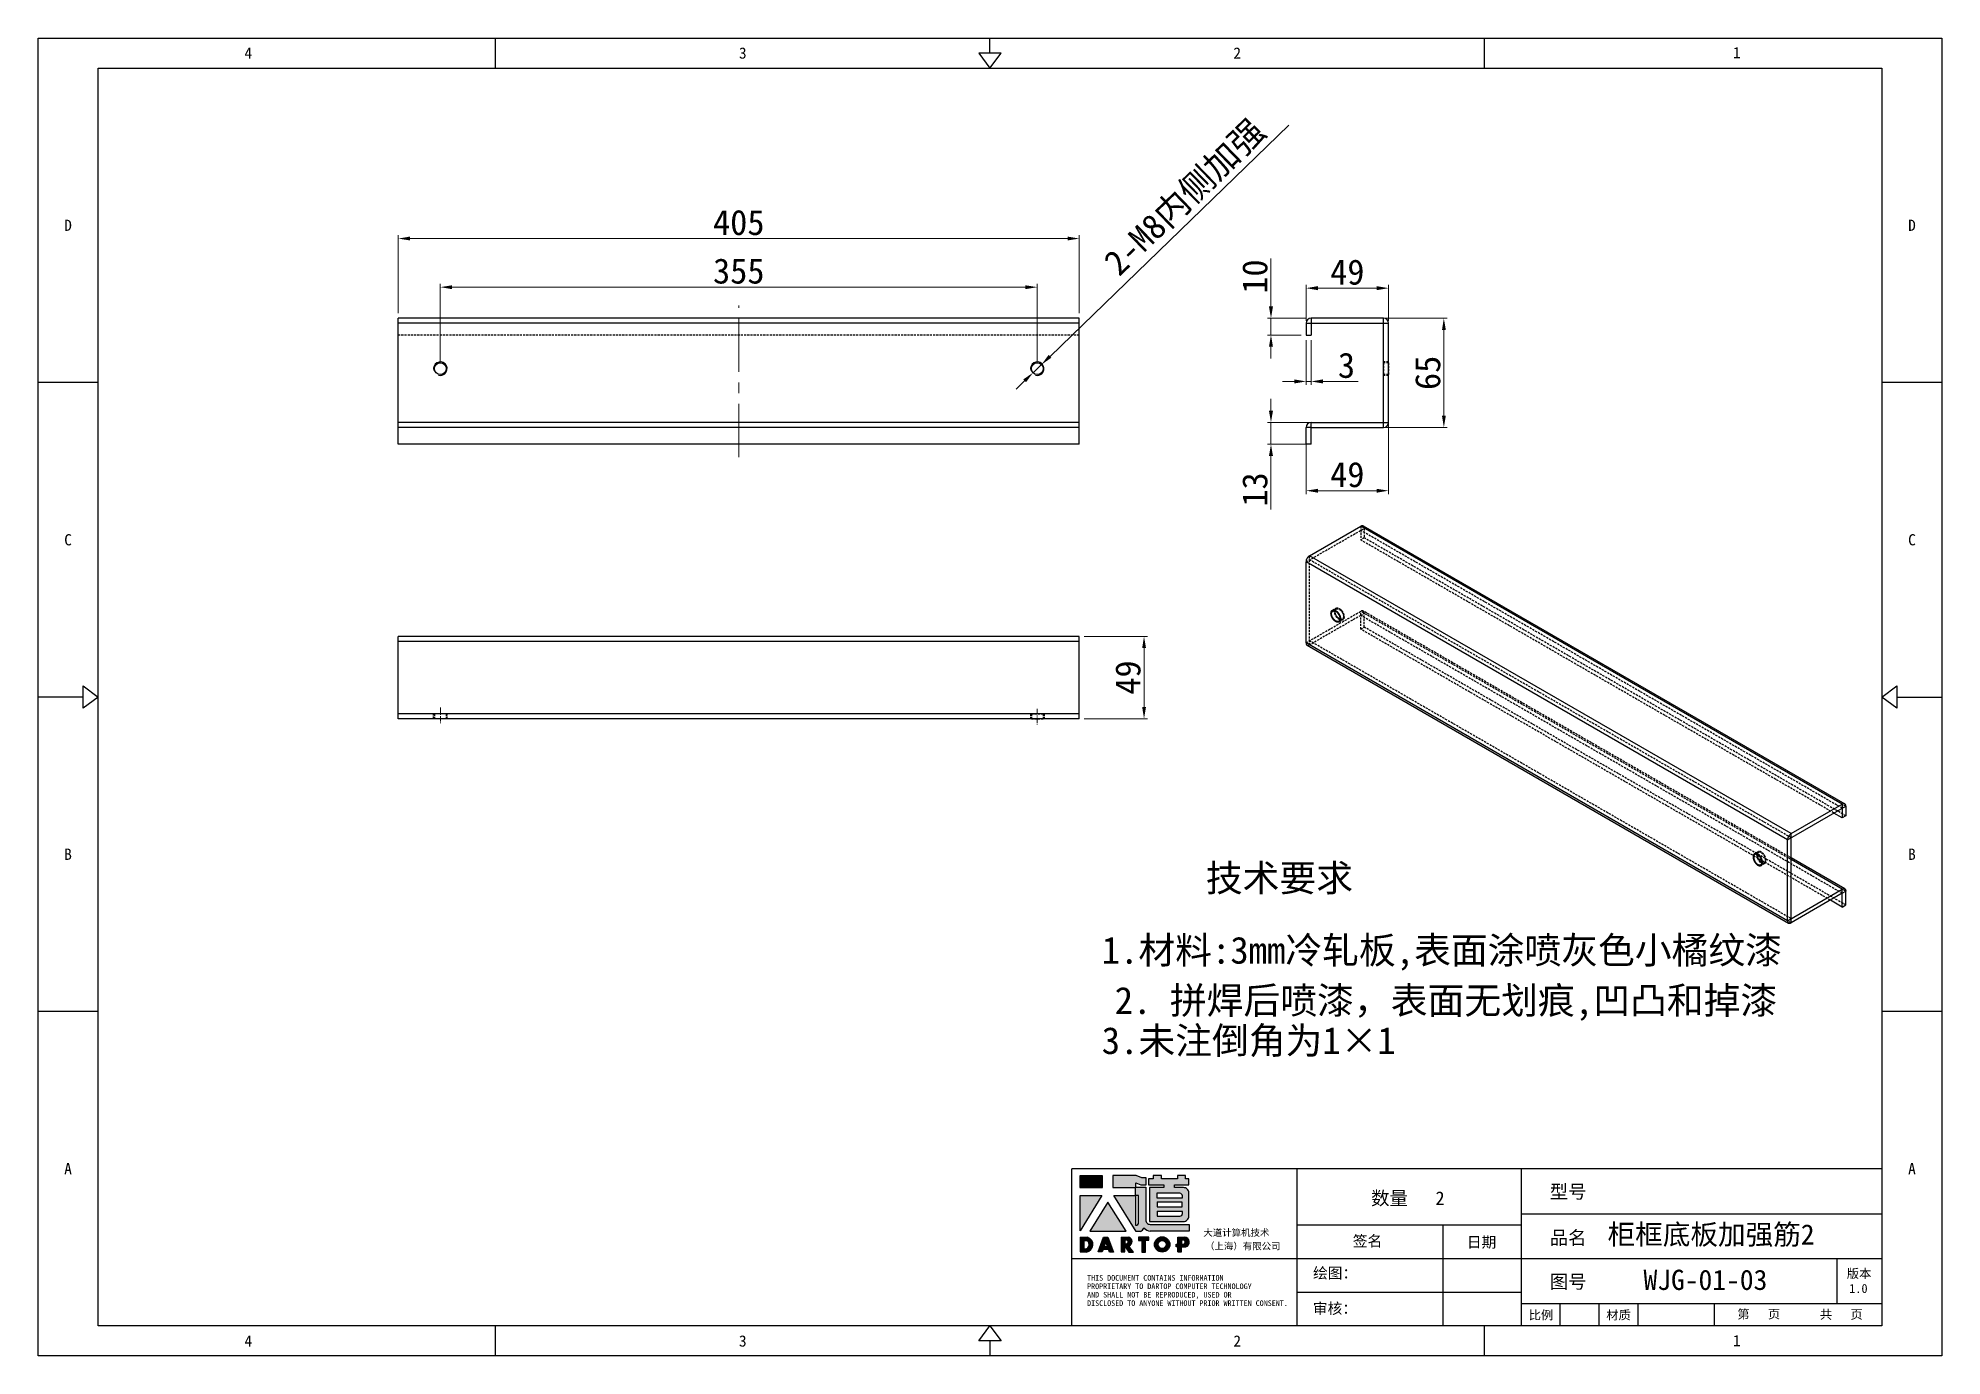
# Model space of a CAD drawing. Header units: millimetres. Extents: x 13106 to 40242, y 18888 to 28426.
# Drawn here: x 32845 to 33977, y 22568 to 23353 of the extents above; entities that cross this region are included whole.
import ezdxf
from ezdxf.enums import TextEntityAlignment as Align

# ---------------------------------------------------------------- set-up
doc = ezdxf.new("R2010")
doc.units = ezdxf.units.MM
doc.header["$PDSIZE"] = -1
doc.linetypes.add('CENTER', pattern=[50.8, 31.75, -6.35, 6.35, -6.35])
doc.linetypes.add('HIDDEN', pattern=[1.905, 1.27, -0.635])
for name, color, linetype in [('02___PRT_ALL_AXES', 7, 'Continuous'), ('4', 7, 'Continuous'), ('DEFAULT_2', 8, 'HIDDEN'), ('print', 30, 'Continuous')]:
    doc.layers.add(name, color=color, linetype=linetype)
doc.layers.add('dim', color=2, linetype='Continuous', lineweight=9)
doc.styles.add('Dartop', font='')
doc.styles.add('HZ', font='')
doc.styles.add('hzHT', font='simhei.ttf')
doc.styles.get('Dartop').set_extended_font_data('FangSong_GB2312')
doc.styles.get('HZ').set_extended_font_data('SimSun')
doc.dimstyles.new('3', dxfattribs={"dimtxt": 15, "dimasz": 7, "dimexe": 2, "dimexo": 3, "dimgap": 2, "dimtad": 1, "dimzin": 9, "dimdsep": 46, "dimtxsty": 'Standard', "dimcen": 1, "dimadec": 1, "dimazin": 2, "dimtfac": 0.5, "dimtmove": 0, "dimatfit": 3, "dimfxl": 0, "dimtolj": 1, "dimlwd": 9, "dimlwe": 9, "dimarcsym": 0})

msp = doc.modelspace()

# ---------------------------------------------------------------- texts
at = {"color": 0}
for s, height, style, p in [('4', 6.683, 'Dartop', (32969.706, 23343.706)), ('3', 6.683, 'Dartop', (33263.772, 23343.706)), ('2', 6.683, 'Dartop', (33557.837, 23343.706)), ('1', 6.683, 'Dartop', (33854.949, 23343.918)), ('D', 6.683, 'Dartop', (32862.515, 23241.229)), ('D', 6.683, 'Dartop', (33959.094, 23241.229)), ('C', 6.683, 'Dartop', (32862.515, 23054.097)), ('C', 6.683, 'Dartop', (33959.094, 23054.097)), ('B', 6.683, 'Dartop', (32862.515, 22866.964)), ('B', 6.683, 'Dartop', (33959.094, 22866.964)), ('A', 6.683, 'Dartop', (32862.515, 22679.831)), ('A', 6.683, 'Dartop', (33959.094, 22679.831)), ('数量   2', 8.02, 'hzHT', (33659.313, 22662.305)), ('型号', 8.02, 'hzHT', (33754.605, 22666.231)), ('柜框底板加强筋2', 12.0299, 'hzHT', (33839.654, 22640.737)), ('签名', 6.416, 'hzHT', (33635.296, 22636.825)), ('日期', 6.416, 'hzHT', (33703.139, 22636.167)), ('品名', 8.02, 'hzHT', (33754.605, 22638.784)), ('图号', 8.02, 'hzHT', (33754.605, 22612.65)), ('WJG-01-03', 12.0299, 'hzHT', (33836.272, 22613.728)), ('版本', 5.3466, 'hzHT', (33927.648, 22617.494)), ('1.0', 5.3466, 'hzHT', (33927.246, 22608.563)), ('比例', 5.3466, 'hzHT', (33738.472, 22592.809)), ('材质', 5.3466, 'hzHT', (33784.597, 22592.809)), ('第   页', 5.3466, 'hzHT', (33867.979, 22593.364)), ('共   页', 5.3466, 'hzHT', (33917.093, 22593.169)), ('4', 6.683, 'Dartop', (32969.706, 22577.354)), ('3', 6.683, 'Dartop', (33263.772, 22577.354)), ('2', 6.683, 'Dartop', (33557.837, 22577.354)), ('1', 6.683, 'Dartop', (33854.949, 22577.566))]:
    msp.add_text(s, height=height, dxfattribs=dict(at, style=style)).set_placement(p, align=Align.MIDDLE_CENTER)
at = {"color": 0, "style": 'hzHT'}
msp.add_text('技术要求', height=16.0399, dxfattribs=at).set_placement((33582.934, 22860.841), align=Align.TOP_CENTER)
for s, height, p in [('1.材料:3mm冷轧板,表面涂喷灰色小橘纹漆 ', 16.03993, (33477.254, 22817.896)), ('3.未注倒角为1×1', 16.0399, (33477.254, 22764.136))]:
    msp.add_text(s, height=height, dxfattribs=at).set_placement(p, align=Align.TOP_LEFT)
at = {"style": 'HZ'}
msp.add_text('2. 拼焊后喷漆，表面无划痕,凹凸和掉漆', height=16.0524, dxfattribs=at).set_placement((33681.994, 22779.993), align=Align.MIDDLE_CENTER)
at = {"color": 0, "style": 'hzHT'}
for s, height, p in [('绘图：', 6.416, (33602.907, 22614.549)), ('THIS DOCUMENT CONTAINS INFORMATION', 3.34165, (33468.555, 22613.233)), ('PROPRIETARY TO DARTOP COMPUTER TECHNOLOGY', 3.34165, (33468.555, 22608.22)), ('AND SHALL NOT BE REPRODUCED, USED OR', 3.34165, (33468.555, 22603.208)), ('DISCLOSED TO ANYONE WITHOUT PRIOR WRITTEN CONSENT.', 3.34165, (33468.555, 22598.195)), ('审核：', 6.416, (33602.827, 22593.495))]:
    msp.add_text(s, height=height, dxfattribs=at).set_placement(p)
at = {"layer": '4', "color": 0, "style": 'hzHT'}
for s, p in [('大道计算机技术', (33537.669, 22639.775)), ('（上海）有限公司', (33538.678, 22631.782))]:
    msp.add_text(s, height=4.01, dxfattribs=at).set_placement(p)

# ---------------------------------------------------------------- blocks, each defined once
blk = doc.blocks.new('dadao')
for p, q in [((48, 19.2), (44.9, 10.4)), ((44.9, 10.4), (51.2, 10.4)), ((51.2, 10.4), (48, 19.2))]:
    blk.add_line(p, q)
for points in [[(41.8, 121.6), (41.8, 143.7), (-0.4, 143.7), (-0.4, 121.6), (41.8, 121.6)], [(104.8, 122), (104.8, 130.3), (114.1, 126.3), (124.2, 126.3), (124.2, 139.6), (115.9, 139.6), (105.1, 143.9), (61.5, 143.9)], [(61.7, 144), (61.7, 121.3), (103.9, 121.3)], [(113.4, 38.7), (105.1, 38.7), (63, 106.5), (103.9, 106.5), (103.9, 120.9), (103.9, 121.3)], [(109.7, 53.6), (109.7, 106.2), (104.3, 106.2), (104.3, 50.4), (106.6, 50.4)], [(144.6, 94.4), (144.6, 84.8), (192, 84.8), (192, 94.1), (144.9, 94.1)], [(120.2, 45), (119.5, 45), (119.5, 44.6)], [(0, 28), (0, 0), (11.8, 0)], [(0.1, 28), (14, 28)], [(7.1, 21.8), (7.1, 6.1), (12, 6.1)], [(7.1, 21.8), (11.4, 21.8)], [(76.8, 28.2), (76.8, 0), (84.1, 0), (84.1, 11.1), (91.6, -0.1), (100.3, -0.1), (91.7, 11.1)], [(76.8, 28.2), (90.6, 28.2)], [(84, 22.7), (84, 15.3), (87.2, 15.3)], [(84, 22.7), (87.3, 22.7)], [(183.7, 0), (183.7, 9.6), (180.6, 9.6), (180.6, 14.9), (183.8, 14.9), (183.8, 28.1), (196.1, 28.1), (196.5, 28.1)], [(183.7, 0), (190.9, 0), (190.9, 9.6), (198.8, 9.6)], [(194.9, 22.3), (190.8, 22.3), (190.8, 15), (194.4, 15)]]:
    blk.add_lwpolyline(points)
blk.add_lwpolyline([(137.1, 144.2), (137.1, 137.9), (128.3, 137.9), (128.3, 126.5), (157.3, 126.5), (157.3, 121.5), (130.3, 121.5), (130.3, 57.5), (194.4, 57.5, 0.414214), (204.4, 67.5), (204.4, 111.3, 0.414214), (194.4, 121.3), (177.5, 121.3), (177.5, 126.3), (204.7, 126.3), (204.7, 137.7), (198.2, 137.7), (198.2, 143.9), (183.3, 143.9), (183.3, 138), (153, 138), (153, 144.2), (137.1, 144.2)], format="xyb", close=True)
for points in [[(104.8, 122), (123.4, 122), (123.4, 60, 0.414214), (131.4, 52), (204.8, 52), (204.8, 39.1), (131.7, 39.1)], [(144.3, 110.8), (144.3, 101.8), (192.3, 101.8), (192.3, 105.5, 0.414214), (187.3, 110.5), (144.3, 110.5)], [(144.6, 77), (144.6, 67.5), (187.6, 67.5, 0.414214), (192.6, 72.5), (192.6, 76.4), (144.6, 76.4)]]:
    blk.add_lwpolyline(points, format="xyb")
for points in [[(-0.3, 106.2), (40.4, 106.2), (-0.3, 39.7), (-0.3, 106.2)], [(51.7, 94.1), (18.4, 39.3), (86.2, 39.3)], [(43.8, 28.2), (51.8, 28.2), (62.6, -0.1), (55, -0.1), (53.2, 5), (42.9, 5), (41.1, 0), (33.6, 0)], [(110, 28.1), (110, 21.9), (116, 21.9), (116, -0.1), (123.2, -0.1), (123.2, 22), (129.2, 22), (129.2, 28.1), (110, 28.1)]]:
    blk.add_lwpolyline(points, close=True)
for radius in [14.5, 7.44]:
    blk.add_circle((154.2, 14.2), radius)
for centre, radius, start, end in [((99.2, 60.7), 12.6, 305.6399, 325.969), ((111.6, 46.7), 8.19, 282.9811, 347.6627), ((136, 61.7), 22.9, 226.7358, 259.3209), ((8.5, 13.9), 8.49, 294.2143, 69.7177), ((9.6, 14.2), 14.4, 278.6604, 72.3203), ((86.4, 19), 3.8, 282.527, 76.7196), ((88.6, 19.4), 8.95, 290.6073, 77.2124), ((193.7, 18.7), 3.8, 280.9891, 72.5513), ((195.7, 18.6), 9.51, 288.8959, 85.2442)]:
    blk.add_arc(centre, radius, start, end)
blk = doc.blocks.new('*D301')
at = {"layer": 'Defpoints', "color": 0, "lineweight": 9, "transparency": 16777216}
for p in [(33577.9, 23185.9), (33601.8, 23185.9), (33598.8, 23175.9)]:
    blk.add_point(p, dxfattribs=at)
at = {"layer": 'dim', "color": 0, "lineweight": 9, "transparency": 16777216}
for p, q in [((33577.9, 23192.9), (33577.9, 23221.4)), ((33598.8, 23185.9), (33575.9, 23185.9)), ((33577.9, 23175.9), (33577.9, 23185.9)), ((33595.8, 23175.9), (33575.9, 23175.9)), ((33577.9, 23168.9), (33577.9, 23161.9))]:
    blk.add_line(p, q, dxfattribs=at)
for points in [[(33576.7, 23192.9), (33579.1, 23192.9), (33577.9, 23185.9)], [(33576.7, 23168.9), (33579.1, 23168.9), (33577.9, 23175.9)]]:
    blk.add_solid(points, dxfattribs=at)
at = {"layer": 'dim', "color": 0, "lineweight": 9, "transparency": 16777216, "insert": (33568.4, 23210.7), "char_height": 15, "attachment_point": 5, "rotation": 90}
blk.add_mtext('\\A1;10', dxfattribs=at)
blk = doc.blocks.new('*D302')
at = {"layer": 'Defpoints', "color": 0, "lineweight": 9, "transparency": 16777216}
for p in [(33647.8, 23203.8), (33598.8, 23181.4), (33647.8, 23181.4)]:
    blk.add_point(p, dxfattribs=at)
at = {"layer": 'dim', "color": 0, "lineweight": 9, "transparency": 16777216}
for p, q in [((33598.8, 23184.4), (33598.8, 23205.8)), ((33605.8, 23203.8), (33640.8, 23203.8)), ((33647.8, 23184.4), (33647.8, 23205.8))]:
    blk.add_line(p, q, dxfattribs=at)
for points in [[(33605.8, 23205), (33605.8, 23202.6), (33598.8, 23203.8)], [(33640.8, 23205), (33640.8, 23202.6), (33647.8, 23203.8)]]:
    blk.add_solid(points, dxfattribs=at)
at = {"layer": 'dim', "color": 0, "lineweight": 9, "transparency": 16777216, "insert": (33623.3, 23213.3), "char_height": 15, "attachment_point": 5}
blk.add_mtext('\\A1;49', dxfattribs=at)
blk = doc.blocks.new('*D303')
at = {"layer": 'Defpoints', "color": 0, "lineweight": 9, "transparency": 16777216}
for p in [(33638.2, 23185.9), (33680.7, 23185.9), (33638.2, 23120.9)]:
    blk.add_point(p, dxfattribs=at)
at = {"layer": 'dim', "color": 0, "lineweight": 9, "transparency": 16777216}
for p, q in [((33641.2, 23185.9), (33682.7, 23185.9)), ((33680.7, 23127.9), (33680.7, 23178.9)), ((33641.2, 23120.9), (33682.7, 23120.9))]:
    blk.add_line(p, q, dxfattribs=at)
for points in [[(33679.6, 23178.9), (33681.9, 23178.9), (33680.7, 23185.9)], [(33679.6, 23127.9), (33681.9, 23127.9), (33680.7, 23120.9)]]:
    blk.add_solid(points, dxfattribs=at)
at = {"layer": 'dim', "color": 0, "lineweight": 9, "transparency": 16777216, "insert": (33671.2, 23153.4), "char_height": 15, "attachment_point": 5, "rotation": 90}
blk.add_mtext('\\A1;65', dxfattribs=at)
blk = doc.blocks.new('*D304')
at = {"layer": 'Defpoints', "color": 0, "lineweight": 9, "transparency": 16777216}
for p in [(33647.8, 23133.5), (33598.8, 23115.9), (33647.8, 23083.3)]:
    blk.add_point(p, dxfattribs=at)
at = {"layer": 'dim', "color": 0, "lineweight": 9, "transparency": 16777216}
for p, q in [((33647.8, 23130.5), (33647.8, 23081.3)), ((33598.8, 23112.9), (33598.8, 23081.3)), ((33605.8, 23083.3), (33640.8, 23083.3))]:
    blk.add_line(p, q, dxfattribs=at)
for points in [[(33605.8, 23084.4), (33605.8, 23082.1), (33598.8, 23083.3)], [(33640.8, 23084.4), (33640.8, 23082.1), (33647.8, 23083.3)]]:
    blk.add_solid(points, dxfattribs=at)
at = {"layer": 'dim', "color": 0, "lineweight": 9, "transparency": 16777216, "insert": (33623.3, 23092.8), "char_height": 15, "attachment_point": 5}
blk.add_mtext('\\A1;49', dxfattribs=at)
blk = doc.blocks.new('*D305')
at = {"layer": 'Defpoints', "color": 0, "lineweight": 9, "transparency": 16777216}
for p in [(33577.9, 23123.9), (33606.5, 23123.9), (33601.8, 23110.9)]:
    blk.add_point(p, dxfattribs=at)
at = {"layer": 'dim', "color": 0, "lineweight": 9, "transparency": 16777216}
for p, q in [((33577.9, 23130.9), (33577.9, 23137.9)), ((33603.5, 23123.9), (33575.9, 23123.9)), ((33577.9, 23123.9), (33577.9, 23110.9)), ((33598.8, 23110.9), (33575.9, 23110.9)), ((33577.9, 23103.9), (33577.9, 23072))]:
    blk.add_line(p, q, dxfattribs=at)
for points in [[(33576.7, 23130.9), (33579.1, 23130.9), (33577.9, 23123.9)], [(33576.7, 23103.9), (33579.1, 23103.9), (33577.9, 23110.9)]]:
    blk.add_solid(points, dxfattribs=at)
at = {"layer": 'dim', "color": 0, "lineweight": 9, "transparency": 16777216, "insert": (33568.4, 23084), "char_height": 15, "attachment_point": 5, "rotation": 90}
blk.add_mtext('\\A1;13', dxfattribs=at)
blk = doc.blocks.new('*D306')
at = {"layer": 'Defpoints', "color": 0, "lineweight": 9, "transparency": 16777216}
for p in [(33083.9, 23204.4), (33083.9, 23155.9), (33438.9, 23155.9)]:
    blk.add_point(p, dxfattribs=at)
at = {"layer": 'dim', "color": 0, "lineweight": 9, "transparency": 16777216}
for p, q in [((33083.9, 23158.9), (33083.9, 23206.4)), ((33431.9, 23204.4), (33090.9, 23204.4)), ((33438.9, 23158.9), (33438.9, 23206.4))]:
    blk.add_line(p, q, dxfattribs=at)
for points in [[(33090.9, 23205.5), (33090.9, 23203.2), (33083.9, 23204.4)], [(33431.9, 23205.5), (33431.9, 23203.2), (33438.9, 23204.4)]]:
    blk.add_solid(points, dxfattribs=at)
at = {"layer": 'dim', "color": 0, "lineweight": 9, "transparency": 16777216, "insert": (33261.4, 23213.9), "char_height": 15, "attachment_point": 5}
blk.add_mtext('\\A1;355', dxfattribs=at)
blk = doc.blocks.new('*D307')
at = {"layer": 'Defpoints', "color": 0, "lineweight": 9, "transparency": 16777216}
for p in [(33463.9, 23233.3), (33058.9, 23185.9), (33463.9, 23185.9)]:
    blk.add_point(p, dxfattribs=at)
at = {"layer": 'dim', "color": 0, "lineweight": 9, "transparency": 16777216}
for p, q in [((33058.9, 23188.9), (33058.9, 23235.3)), ((33065.9, 23233.3), (33456.9, 23233.3)), ((33463.9, 23188.9), (33463.9, 23235.3))]:
    blk.add_line(p, q, dxfattribs=at)
for points in [[(33065.9, 23234.5), (33065.9, 23232.2), (33058.9, 23233.3)], [(33456.9, 23234.5), (33456.9, 23232.2), (33463.9, 23233.3)]]:
    blk.add_solid(points, dxfattribs=at)
at = {"layer": 'dim', "color": 0, "lineweight": 9, "transparency": 16777216, "insert": (33261.4, 23242.8), "char_height": 15, "attachment_point": 5}
blk.add_mtext('\\A1;405', dxfattribs=at)
blk = doc.blocks.new('*D308')
at = {"layer": 'Defpoints', "color": 0, "lineweight": 9, "transparency": 16777216}
for p in [(33463.9, 22996.6), (33502.4, 22996.6), (33463.9, 22947.6)]:
    blk.add_point(p, dxfattribs=at)
at = {"layer": 'dim', "color": 0, "lineweight": 9, "transparency": 16777216}
for p, q in [((33466.9, 22996.6), (33504.4, 22996.6)), ((33502.4, 22954.6), (33502.4, 22989.6)), ((33466.9, 22947.6), (33504.4, 22947.6))]:
    blk.add_line(p, q, dxfattribs=at)
for points in [[(33501.3, 22989.6), (33503.6, 22989.6), (33502.4, 22996.6)], [(33501.3, 22954.6), (33503.6, 22954.6), (33502.4, 22947.6)]]:
    blk.add_solid(points, dxfattribs=at)
at = {"layer": 'dim', "color": 0, "lineweight": 9, "transparency": 16777216, "insert": (33492.9, 22972.1), "char_height": 15, "attachment_point": 5, "rotation": 90}
blk.add_mtext('\\A1;49', dxfattribs=at)
blk = doc.blocks.new('*D309')
at = {"layer": 'Defpoints', "color": 0, "lineweight": 9, "transparency": 16777216}
for p in [(33441.4, 23158.3), (33436.4, 23153.5)]:
    blk.add_point(p, dxfattribs=at)
at = {"layer": 'dim', "color": 0, "lineweight": 9, "transparency": 16777216}
for p, q in [((33588.6, 23300.8), (33446.5, 23163.2)), ((33436.4, 23153.5), (33441.4, 23158.3)), ((33431.4, 23148.6), (33426.3, 23143.7))]:
    blk.add_line(p, q, dxfattribs=at)
for points in [[(33445.7, 23164.1), (33447.3, 23162.4), (33441.4, 23158.3)], [(33430.6, 23149.5), (33432.2, 23147.8), (33436.4, 23153.5)]]:
    blk.add_solid(points, dxfattribs=at)
at = {"layer": 'dim', "color": 0, "lineweight": 9, "transparency": 16777216, "insert": (33527.1, 23257.7), "char_height": 15, "attachment_point": 5, "rotation": 44.0625}
blk.add_mtext('\\A1;2-M8{\\fSimSun|b0|i0|c134|p2;内侧加强}', dxfattribs=at)
blk = doc.blocks.new('*D313')
at = {"layer": 'Defpoints', "color": 0, "lineweight": 9, "transparency": 16777216}
for p in [(33598.8, 23175.9), (33601.8, 23175.9), (33601.8, 23148.3)]:
    blk.add_point(p, dxfattribs=at)
at = {"layer": 'dim', "color": 0, "lineweight": 9, "transparency": 16777216}
for p, q in [((33598.8, 23172.9), (33598.8, 23146.3)), ((33601.8, 23172.9), (33601.8, 23146.3)), ((33591.8, 23148.3), (33584.8, 23148.3)), ((33598.8, 23148.3), (33601.8, 23148.3)), ((33608.8, 23148.3), (33629.8, 23148.3))]:
    blk.add_line(p, q, dxfattribs=at)
for points in [[(33591.8, 23149.5), (33591.8, 23147.1), (33598.8, 23148.3)], [(33608.8, 23149.5), (33608.8, 23147.1), (33601.8, 23148.3)]]:
    blk.add_solid(points, dxfattribs=at)
at = {"layer": 'dim', "color": 0, "lineweight": 9, "transparency": 16777216, "insert": (33622.8, 23157.8), "char_height": 15, "attachment_point": 5}
blk.add_mtext('\\A1;3', dxfattribs=at)

# ---------------------------------------------------------------- dimensions: what is measured, and where the dimension line sits
at = {"layer": 'dim', "lineweight": 9}
dim = msp.add_diameter_dim_2p(p1=(33436.408, 23153.481), p2=(33441.438, 23158.349), text='2-M8{\\fSimSun|b0|i0|c134|p2;内侧加强}', dimstyle='3', dxfattribs=at)
dim.commit()
dim.dimension.update_dxf_attribs({"geometry": '*D309', "text_midpoint": (33535.342, 23249.23), "dimtype": 163})
for base, p1, p2, picture, middle in [((33463.923, 23233.349), (33058.923, 23185.915), (33463.923, 23185.915), '*D307', (33261.423, 23242.849)), ((33083.923, 23204.351), (33438.923, 23155.915), (33083.923, 23155.915), '*D306', (33261.423, 23213.851)), ((33647.804, 23203.788), (33598.804, 23181.381), (33647.804, 23181.381), '*D302', (33623.304, 23213.288)), ((33601.804, 23148.306), (33598.804, 23175.915), (33601.804, 23175.915), '*D313', (33622.804, 23157.806)), ((33647.804, 23083.253), (33598.804, 23115.915), (33647.804, 23133.476), '*D304', (33623.304, 23092.753))]:
    dim = msp.add_linear_dim(base=base, p1=p1, p2=p2, dimstyle='3', dxfattribs=at)
    dim.commit()
    dim.dimension.update_dxf_attribs({"geometry": picture, "text_midpoint": middle})
for base, p1, p2, picture, middle in [((33577.914, 23185.915), (33598.804, 23175.915), (33601.804, 23185.915), '*D301', (33568.414, 23210.665)), ((33680.73, 23185.915), (33638.212, 23120.915), (33638.212, 23185.915), '*D303', (33671.23, 23153.415)), ((33502.424, 22996.609), (33463.923, 22947.609), (33463.923, 22996.609), '*D308', (33492.924, 22972.109))]:
    dim = msp.add_linear_dim(base=base, p1=p1, p2=p2, angle=90, dimstyle='3', dxfattribs=at)
    dim.commit()
    dim.dimension.update_dxf_attribs({"geometry": picture, "text_midpoint": middle})
dim = msp.add_linear_dim(base=(33577.914, 23123.915), p1=(33601.804, 23110.915), p2=(33606.517, 23123.915), angle=90, dimstyle='3', dxfattribs=at)
dim.commit()
dim.dimension.update_dxf_attribs({"geometry": '*D305', "text_midpoint": (33577.914, 23084.026), "dimtype": 160})

# ---------------------------------------------------------------- hatches: boundary and pattern name
for points in [[(33477.653, 22675.693), (33464.323, 22675.693), (33464.323, 22668.728), (33477.653, 22668.728)], [(33477.224, 22663.855), (33464.358, 22663.855), (33464.358, 22642.848)], [(33480.791, 22660.043), (33470.273, 22642.708), (33491.689, 22642.708)], [(33505.287, 22639.162), (33499.201, 22639.162), (33499.201, 22637.231), (33501.1, 22637.231), (33501.1, 22630.273), (33503.374, 22630.273), (33503.374, 22637.235), (33505.287, 22637.235)]]:
    msp.add_hatch(color=0).paths.add_polyline_path(points)
h = msp.add_hatch(color=0)
h.paths.add_polyline_path([(33497.575, 22671.46), (33500.517, 22670.189), (33503.698, 22670.189), (33503.698, 22674.399), (33501.074, 22674.399), (33497.654, 22675.749), (33483.952, 22675.749), (33483.952, 22668.629), (33497.284, 22668.629), (33497.284, 22668.485), (33497.284, 22663.934), (33484.356, 22663.934), (33497.654, 22642.534), (33500.287, 22642.534, 0.27937482), (33502.209, 22644.404), (33502.209, 22644.502), (33502.441, 22644.502, 0.14314537), (33506.066, 22642.657), (33529.173, 22642.657), (33529.173, 22646.716), (33505.968, 22646.716, -0.41421356), (33503.44, 22649.244), (33503.44, 22668.854), (33497.575, 22668.854)])
h.paths.add_polyline_path([(33497.419, 22663.843), (33499.113, 22663.843), (33499.113, 22647.234, -0.08893574), (33498.131, 22646.224), (33497.413, 22646.224)], flags=16)
h = msp.add_hatch(color=0)
h.paths.add_polyline_path([(33529.133, 22673.809), (33527.077, 22673.809), (33527.077, 22675.765), (33522.378, 22675.765), (33522.378, 22673.907), (33512.784, 22673.907), (33512.784, 22675.863), (33507.76, 22675.863), (33507.76, 22673.871), (33504.983, 22673.871), (33504.983, 22670.265), (33514.145, 22670.265), (33514.145, 22668.671), (33505.608, 22668.671), (33505.608, 22648.481), (33525.876, 22648.481, 0.41421356), (33529.035, 22651.641), (33529.035, 22665.467, 0.41421356), (33525.876, 22668.626), (33520.518, 22668.626), (33520.518, 22670.191), (33529.133, 22670.191)])
h.paths.add_polyline_path([(33523.637, 22665.204, -0.41421356), (33525.217, 22663.624), (33525.217, 22662.465), (33510.043, 22662.465), (33510.043, 22665.204)], flags=16)
h.paths.add_polyline_path([(33525.119, 22660.021), (33525.119, 22657.087), (33510.141, 22657.087), (33510.141, 22660.021)], flags=16)
h.paths.add_polyline_path([(33525.315, 22654.446), (33525.315, 22653.19, -0.41421356), (33523.735, 22651.611), (33510.141, 22651.611), (33510.141, 22654.446)], flags=16)
h = msp.add_hatch(color=0)
h.paths.add_polyline_path([(33468.867, 22639.13), (33464.453, 22639.13), (33464.453, 22630.299), (33468.17, 22630.299, 0.79301591)])
h.paths.add_polyline_path([(33468.236, 22632.233), (33466.692, 22632.233), (33466.692, 22637.196), (33468.065, 22637.196, -0.67136089)], flags=16)
h = msp.add_hatch(color=0)
h.paths.add_polyline_path([(33480.824, 22639.203), (33478.305, 22639.203), (33475.066, 22630.29), (33477.452, 22630.29), (33478.013, 22631.869), (33481.245, 22631.869), (33481.819, 22630.27), (33484.224, 22630.27)])
h.paths.add_polyline_path([(33480.628, 22633.572), (33478.625, 22633.572), (33479.608, 22636.372)], flags=16)
h = msp.add_hatch(color=0)
h.paths.add_polyline_path([(33493.068, 22639.196), (33488.727, 22639.196), (33488.727, 22630.285), (33491.021, 22630.285), (33491.021, 22633.818), (33493.379, 22630.253), (33496.151, 22630.253), (33493.437, 22633.795, 0.74405494)])
h.paths.add_polyline_path([(33491, 22635.137), (33491, 22637.477), (33492.025, 22637.477, -0.79680897), (33492.01, 22635.137)], flags=16)
h = msp.add_hatch(color=0)
h.paths.add_polyline_path([(33508.596, 22634.773, 1), (33517.747, 22634.773, 1)])
h.paths.add_polyline_path([(33515.522, 22634.773, -1), (33510.821, 22634.773, -1)], flags=16)
h = msp.add_hatch(color=0)
h.paths.add_polyline_path([(33526.524, 22639.175), (33526.393, 22639.175), (33522.523, 22639.175), (33522.523, 22635.016), (33521.496, 22635.016), (33521.496, 22633.328), (33522.506, 22633.328), (33522.506, 22630.3), (33524.765, 22630.3), (33524.765, 22633.34), (33527.248, 22633.34, 0.81230381)])
h.paths.add_polyline_path([(33524.732, 22635.028), (33524.732, 22637.354), (33526.017, 22637.354, -0.77821343), (33525.886, 22635.028)], flags=16)

# ---------------------------------------------------------------- linework, layer by layer
at = {"color": 0}
for p, q in [((33116.739, 23334.795), (33116.739, 23352.617)), ((33410.804, 23343.706), (33410.804, 23352.617)), ((33704.87, 23334.795), (33704.87, 23352.617)), ((32880.337, 22586.265), (32880.337, 23334.795)), ((32880.337, 23334.795), (33941.272, 23334.795)), ((33941.272, 23334.795), (33941.272, 22586.265)), ((32880.337, 23147.663), (32844.693, 23147.663)), ((33976.916, 23147.663), (33941.272, 23147.663)), ((32871.426, 22960.53), (32844.693, 22960.53)), ((33950.183, 22960.53), (33976.916, 22960.53)), ((32880.337, 22773.398), (32844.693, 22773.398)), ((33976.916, 22773.398), (33941.272, 22773.398)), ((33941.272, 22679.831), (33459.533, 22679.831)), ((33459.533, 22586.265), (33459.533, 22679.831)), ((33593.199, 22679.831), (33593.199, 22586.265)), ((33726.865, 22586.265), (33726.865, 22679.831)), ((33593.199, 22646.415), (33726.865, 22646.415)), ((33680.082, 22646.415), (33680.082, 22586.265)), ((33726.865, 22653.098), (33941.272, 22653.098)), ((33459.533, 22626.365), (33593.199, 22626.365)), ((33593.199, 22626.365), (33941.272, 22626.365)), ((33914.539, 22599.632), (33914.539, 22626.365)), ((33593.199, 22606.315), (33726.865, 22606.315)), ((33726.865, 22599.632), (33941.272, 22599.632)), ((33749.969, 22586.265), (33749.969, 22599.632)), ((33773.073, 22586.265), (33773.073, 22599.632)), ((33796.366, 22586.265), (33796.366, 22599.632)), ((33841.758, 22586.265), (33841.758, 22599.632)), ((33941.272, 22586.265), (32880.337, 22586.265)), ((33116.739, 22568.443), (33116.739, 22586.265)), ((33410.804, 22577.354), (33410.804, 22568.443)), ((33704.87, 22568.443), (33704.87, 22586.265))]:
    msp.add_line(p, q, dxfattribs=at)
at = {"color": 3, "linetype": 'Continuous'}
for p, q in [((33058.923, 23110.915), (33058.923, 23185.915)), ((33463.923, 23185.915), (33058.923, 23185.915)), ((33463.923, 23182.915), (33058.923, 23182.915)), ((33463.923, 23110.915), (33463.923, 23185.915)), ((33598.804, 23182.915), (33598.804, 23175.915)), ((33644.804, 23185.915), (33601.804, 23185.915)), ((33647.804, 23123.915), (33647.804, 23182.915)), ((33463.923, 23123.915), (33058.923, 23123.915)), ((33463.923, 23120.915), (33058.923, 23120.915)), ((33601.804, 23120.915), (33644.804, 23120.915)), ((33601.804, 23110.915), (33601.804, 23120.915)), ((33463.923, 23110.915), (33058.923, 23110.915)), ((33600.856, 23044.593), (33631.261, 23062.147)), ((33917.641, 22896.81), (33631.261, 23062.147)), ((33632.761, 23062.296), (33919.141, 22896.958)), ((33598.734, 22992.745), (33598.734, 23040.919)), ((33885.114, 22875.581), (33598.734, 23040.919)), ((33887.235, 22879.255), (33600.856, 23044.593)), ((33058.923, 22947.609), (33058.923, 22996.609)), ((33463.923, 22996.609), (33058.923, 22996.609)), ((33463.923, 22947.609), (33463.923, 22996.609)), ((33463.923, 22993.609), (33058.923, 22993.609)), ((33885.114, 22827.408), (33598.734, 22992.745)), ((33599.356, 22991.372), (33885.735, 22826.034)), ((33463.923, 22950.609), (33058.923, 22950.609)), ((33463.923, 22947.609), (33058.923, 22947.609)), ((33887.235, 22879.255), (33917.641, 22896.81)), ((33919.762, 22895.585), (33919.762, 22889.87)), ((33885.114, 22827.408), (33885.114, 22875.581)), ((33917.641, 22843.737), (33887.235, 22826.183)), ((33917.641, 22835.572), (33910.569, 22839.655)), ((33917.641, 22835.572), (33917.641, 22843.737))]:
    msp.add_line(p, q, dxfattribs=at)
at = {"color": 7, "linetype": 'Continuous'}
for p, q in [((33598.804, 23182.915), (33647.804, 23182.915)), ((33601.804, 23185.915), (33601.804, 23175.915)), ((33644.804, 23120.915), (33644.804, 23185.915)), ((33598.804, 23175.915), (33601.804, 23175.915)), ((33601.804, 23120.915), (33598.804, 23120.915)), ((33598.804, 23110.915), (33598.804, 23120.915)), ((33601.804, 23123.915), (33647.804, 23123.915)), ((33601.804, 23120.915), (33601.804, 23123.915)), ((33601.804, 23110.915), (33598.804, 23110.915)), ((33885.114, 22875.581), (33919.762, 22895.585)), ((33917.641, 22896.81), (33917.641, 22888.645)), ((33917.641, 22888.645), (33912.691, 22891.503)), ((33919.762, 22889.87), (33917.641, 22888.645)), ((33887.235, 22826.183), (33887.235, 22879.255)), ((33919.141, 22846.335), (33887.235, 22864.756)), ((33917.641, 22846.187), (33887.235, 22863.741)), ((33885.114, 22827.408), (33917.641, 22846.187)), ((33917.641, 22843.737), (33917.641, 22846.187)), ((33917.641, 22843.737), (33919.762, 22844.962)), ((33919.762, 22836.797), (33919.762, 22844.962)), ((33917.641, 22835.572), (33919.762, 22836.797))]:
    msp.add_line(p, q, dxfattribs=at)
at = {"color": 0}
for points in [[(33410.804, 23334.795), (33417.488, 23343.706), (33404.121, 23343.706), (33410.804, 23334.795)], [(32880.337, 22960.53), (32871.426, 22953.847), (32871.426, 22967.214), (32880.337, 22960.53)], [(33941.272, 22960.53), (33950.183, 22967.214), (33950.183, 22953.847), (33941.272, 22960.53)], [(33410.804, 22586.265), (33417.488, 22577.354), (33404.121, 22577.354), (33410.804, 22586.265)]]:
    msp.add_lwpolyline(points, close=True, dxfattribs=at)
at = {"color": 3, "linetype": 'Continuous'}
for centre, start, end in [((33601.804, 23182.915), 90, 180), ((33644.804, 23182.915), 0, 90), ((33644.804, 23123.915), 270, 0)]:
    msp.add_arc(centre, 3, start, end, dxfattribs=at)
at = {"color": 2, "linetype": 'Continuous'}
for centre in [(33083.923, 23155.915), (33438.923, 23155.915)]:
    msp.add_arc(centre, 4, 255, 195, dxfattribs=at)
at = {"color": 7, "linetype": 'Continuous'}
msp.add_arc((33601.804, 23120.915), 3, 90, 180, dxfattribs=at)
at = {"color": 3, "linetype": 'Continuous'}
for points, knots in [([(33632.761, 23062.296), (33632.662, 23062.353), (33632.435, 23062.436), (33632.057, 23062.445), (33631.655, 23062.348), (33631.393, 23062.223), (33631.261, 23062.147)], [0, 0, 0, 0, 0.21778646, 0.45091637, 0.71030016, 1, 1, 1, 1]), ([(33600.856, 23044.593), (33600.555, 23044.419), (33599.985, 23043.939), (33599.319, 23043.03), (33598.865, 23042), (33598.734, 23041.266), (33598.734, 23040.919)], [0, 0, 0, 0, 0.23723624, 0.49999838, 0.76276141, 1, 1, 1, 1]), ([(33598.734, 22992.745), (33598.734, 22992.593), (33598.757, 22992.304), (33598.874, 22991.907), (33599.072, 22991.584), (33599.257, 22991.429), (33599.356, 22991.372)], [0, 0, 0, 0, 0.28970131, 0.54908564, 0.78221496, 1, 1, 1, 1]), ([(33919.141, 22896.958), (33919.042, 22897.016), (33918.814, 22897.098), (33918.437, 22897.108), (33918.034, 22897.01), (33917.772, 22896.886), (33917.641, 22896.81)], [0, 0, 0, 0, 0.21778646, 0.45091637, 0.71030016, 1, 1, 1, 1]), ([(33919.762, 22895.585), (33919.762, 22895.737), (33919.739, 22896.026), (33919.622, 22896.423), (33919.425, 22896.746), (33919.24, 22896.901), (33919.141, 22896.958)], [0, 0, 0, 0, 0.28970131, 0.54908564, 0.78221496, 1, 1, 1, 1]), ([(33887.235, 22879.255), (33886.934, 22879.082), (33886.364, 22878.602), (33885.699, 22877.693), (33885.244, 22876.662), (33885.114, 22875.929), (33885.114, 22875.581)], [0, 0, 0, 0, 0.23723624, 0.49999838, 0.76276141, 1, 1, 1, 1]), ([(33885.114, 22827.408), (33885.114, 22827.256), (33885.137, 22826.966), (33885.254, 22826.569), (33885.451, 22826.247), (33885.636, 22826.091), (33885.735, 22826.034)], [0, 0, 0, 0, 0.28970131, 0.54908564, 0.78221496, 1, 1, 1, 1]), ([(33885.735, 22826.034), (33885.834, 22825.977), (33886.061, 22825.895), (33886.439, 22825.885), (33886.842, 22825.982), (33887.103, 22826.107), (33887.235, 22826.183)], [0, 0, 0, 0, 0.21778646, 0.45091637, 0.71030016, 1, 1, 1, 1])]:
    msp.add_open_spline(points, degree=3, knots=knots, dxfattribs=at)
at = {"color": 2, "linetype": 'Continuous'}
for points, knots in [([(33613.584, 23010.3), (33613.593, 23010.401), (33613.606, 23010.552), (33613.622, 23010.727), (33613.629, 23010.816), (33613.635, 23010.865), (33613.636, 23010.905), (33613.648, 23010.935), (33613.661, 23010.979), (33613.684, 23011.054), (33613.717, 23011.162), (33613.751, 23011.27), (33613.774, 23011.346), (33613.788, 23011.389), (33613.795, 23011.423), (33613.814, 23011.447), (33613.835, 23011.482), (33613.873, 23011.542), (33613.927, 23011.628), (33613.981, 23011.714), (33614.018, 23011.775), (33614.041, 23011.808), (33614.055, 23011.837), (33614.079, 23011.853), (33614.108, 23011.878), (33614.16, 23011.921), (33614.234, 23011.983), (33614.308, 23012.044), (33614.36, 23012.088), (33614.39, 23012.112), (33614.411, 23012.134), (33614.439, 23012.14), (33614.474, 23012.155), (33614.537, 23012.177), (33614.625, 23012.211), (33614.714, 23012.243), (33614.776, 23012.267), (33614.812, 23012.279), (33614.838, 23012.292), (33614.869, 23012.29), (33614.909, 23012.293), (33614.981, 23012.295), (33615.082, 23012.3), (33615.183, 23012.304), (33615.254, 23012.307), (33615.295, 23012.308), (33615.324, 23012.312), (33615.358, 23012.302), (33615.402, 23012.293), (33615.479, 23012.275), (33615.589, 23012.251), (33615.699, 23012.226), (33615.776, 23012.209), (33615.82, 23012.198), (33615.853, 23012.194), (33615.888, 23012.175), (33615.935, 23012.154), (33615.993, 23012.127), (33616.063, 23012.095), (33616.156, 23012.051), (33616.249, 23012.009), (33616.342, 23011.964), (33616.412, 23011.937), (33616.481, 23011.885), (33616.572, 23011.823), (33616.687, 23011.743), (33616.801, 23011.665), (33616.893, 23011.6), (33616.962, 23011.558), (33617.027, 23011.491), (33617.116, 23011.412), (33617.226, 23011.309), (33617.336, 23011.208), (33617.424, 23011.125), (33617.491, 23011.068), (33617.55, 23010.991), (33617.632, 23010.896), (33617.733, 23010.774), (33617.835, 23010.654), (33617.916, 23010.556), (33617.979, 23010.487), (33618.031, 23010.4), (33618.104, 23010.291), (33618.194, 23010.153), (33618.286, 23010.015), (33618.357, 23009.904), (33618.415, 23009.823), (33618.455, 23009.735), (33618.515, 23009.619), (33618.587, 23009.474), (33618.661, 23009.33), (33618.718, 23009.214), (33618.766, 23009.128), (33618.794, 23009.038), (33618.839, 23008.919), (33618.893, 23008.771), (33618.948, 23008.622), (33618.99, 23008.504), (33619.027, 23008.414), (33619.043, 23008.327), (33619.071, 23008.21), (33619.104, 23008.063), (33619.138, 23007.917), (33619.164, 23007.8), (33619.189, 23007.711), (33619.191, 23007.627), (33619.202, 23007.514), (33619.217, 23007.317), (33619.231, 23007.147), (33619.241, 23007.034)], [0, 0, 0, 0, 0.03125, 0.046875, 0.0546875, 0.05859375, 0.0625, 0.06640625, 0.0703125, 0.078125, 0.09375, 0.109375, 0.1171875, 0.12109375, 0.125, 0.12890625, 0.1328125, 0.140625, 0.15625, 0.171875, 0.1796875, 0.18359375, 0.1875, 0.19140625, 0.1953125, 0.203125, 0.21875, 0.234375, 0.2421875, 0.24609375, 0.25, 0.25390625, 0.2578125, 0.265625, 0.28125, 0.296875, 0.3046875, 0.30859375, 0.3125, 0.31640625, 0.3203125, 0.328125, 0.34375, 0.359375, 0.3671875, 0.37109375, 0.375, 0.37890625, 0.3828125, 0.390625, 0.40625, 0.421875, 0.4296875, 0.43359375, 0.4375, 0.44140625, 0.4453125, 0.453125, 0.4609375, 0.46875, 0.484375, 0.4921875, 0.5, 0.5078125, 0.515625, 0.53125, 0.546875, 0.5546875, 0.5625, 0.5703125, 0.578125, 0.59375, 0.609375, 0.6171875, 0.625, 0.6328125, 0.640625, 0.65625, 0.671875, 0.6796875, 0.6875, 0.6953125, 0.703125, 0.71875, 0.734375, 0.7421875, 0.75, 0.7578125, 0.765625, 0.78125, 0.796875, 0.8046875, 0.8125, 0.8203125, 0.828125, 0.84375, 0.859375, 0.8671875, 0.875, 0.8828125, 0.890625, 0.90625, 0.921875, 0.9296875, 0.9375, 0.9453125, 0.953125, 0.96875, 1, 1, 1, 1]), ([(33619.241, 23007.034), (33619.232, 23006.934), (33619.218, 23006.783), (33619.202, 23006.607), (33619.195, 23006.519), (33619.19, 23006.469), (33619.189, 23006.429), (33619.176, 23006.399), (33619.164, 23006.355), (33619.14, 23006.28), (33619.107, 23006.172), (33619.073, 23006.064), (33619.051, 23005.988), (33619.037, 23005.946), (33619.029, 23005.911), (33619.01, 23005.887), (33618.99, 23005.852), (33618.951, 23005.792), (33618.898, 23005.706), (33618.843, 23005.62), (33618.806, 23005.56), (33618.784, 23005.526), (33618.77, 23005.497), (33618.745, 23005.482), (33618.716, 23005.456), (33618.664, 23005.413), (33618.59, 23005.351), (33618.516, 23005.29), (33618.464, 23005.246), (33618.434, 23005.222), (33618.413, 23005.2), (33618.385, 23005.194), (33618.35, 23005.18), (33618.288, 23005.157), (33618.199, 23005.124), (33618.11, 23005.091), (33618.048, 23005.067), (33618.012, 23005.055), (33617.987, 23005.042), (33617.955, 23005.044), (33617.915, 23005.041), (33617.844, 23005.039), (33617.742, 23005.034), (33617.641, 23005.031), (33617.57, 23005.027), (33617.529, 23005.026), (33617.5, 23005.022), (33617.466, 23005.032), (33617.422, 23005.041), (33617.345, 23005.059), (33617.235, 23005.083), (33617.125, 23005.108), (33617.048, 23005.125), (33617.004, 23005.136), (33616.972, 23005.14), (33616.936, 23005.16), (33616.89, 23005.18), (33616.831, 23005.207), (33616.762, 23005.24), (33616.668, 23005.283), (33616.575, 23005.325), (33616.482, 23005.37), (33616.412, 23005.397), (33616.344, 23005.45), (33616.252, 23005.511), (33616.137, 23005.591), (33616.023, 23005.669), (33615.932, 23005.734), (33615.862, 23005.776), (33615.797, 23005.843), (33615.708, 23005.923), (33615.599, 23006.025), (33615.488, 23006.127), (33615.401, 23006.209), (33615.333, 23006.266), (33615.274, 23006.343), (33615.192, 23006.439), (33615.091, 23006.56), (33614.989, 23006.681), (33614.908, 23006.779), (33614.845, 23006.847), (33614.793, 23006.934), (33614.72, 23007.043), (33614.63, 23007.182), (33614.538, 23007.319), (33614.467, 23007.43), (33614.409, 23007.511), (33614.369, 23007.599), (33614.309, 23007.715), (33614.237, 23007.86), (33614.163, 23008.004), (33614.106, 23008.12), (33614.059, 23008.207), (33614.03, 23008.296), (33613.985, 23008.415), (33613.932, 23008.563), (33613.876, 23008.712), (33613.834, 23008.83), (33613.797, 23008.92), (33613.782, 23009.007), (33613.753, 23009.125), (33613.721, 23009.271), (33613.686, 23009.417), (33613.661, 23009.534), (33613.636, 23009.623), (33613.634, 23009.707), (33613.623, 23009.82), (33613.607, 23010.018), (33613.593, 23010.187), (33613.584, 23010.3)], [0, 0, 0, 0, 0.03125, 0.046875, 0.0546875, 0.05859375, 0.0625, 0.06640625, 0.0703125, 0.078125, 0.09375, 0.109375, 0.1171875, 0.12109375, 0.125, 0.12890625, 0.1328125, 0.140625, 0.15625, 0.171875, 0.1796875, 0.18359375, 0.1875, 0.19140625, 0.1953125, 0.203125, 0.21875, 0.234375, 0.2421875, 0.24609375, 0.25, 0.25390625, 0.2578125, 0.265625, 0.28125, 0.296875, 0.3046875, 0.30859375, 0.3125, 0.31640625, 0.3203125, 0.328125, 0.34375, 0.359375, 0.3671875, 0.37109375, 0.375, 0.37890625, 0.3828125, 0.390625, 0.40625, 0.421875, 0.4296875, 0.43359375, 0.4375, 0.44140625, 0.4453125, 0.453125, 0.4609375, 0.46875, 0.484375, 0.4921875, 0.5, 0.5078125, 0.515625, 0.53125, 0.546875, 0.5546875, 0.5625, 0.5703125, 0.578125, 0.59375, 0.609375, 0.6171875, 0.625, 0.6328125, 0.640625, 0.65625, 0.671875, 0.6796875, 0.6875, 0.6953125, 0.703125, 0.71875, 0.734375, 0.7421875, 0.75, 0.7578125, 0.765625, 0.78125, 0.796875, 0.8046875, 0.8125, 0.8203125, 0.828125, 0.84375, 0.859375, 0.8671875, 0.875, 0.8828125, 0.890625, 0.90625, 0.921875, 0.9296875, 0.9375, 0.9453125, 0.953125, 0.96875, 1, 1, 1, 1]), ([(33870.265, 22862.109), (33870.256, 22862.22), (33870.242, 22862.386), (33870.227, 22862.58), (33870.216, 22862.691), (33870.214, 22862.773), (33870.19, 22862.862), (33870.165, 22862.979), (33870.13, 22863.125), (33870.098, 22863.272), (33870.07, 22863.389), (33870.055, 22863.476), (33870.018, 22863.566), (33869.976, 22863.684), (33869.921, 22863.833), (33869.868, 22863.981), (33869.823, 22864.1), (33869.795, 22864.189), (33869.747, 22864.277), (33869.689, 22864.395), (33869.614, 22864.542), (33869.54, 22864.69), (33869.48, 22864.807), (33869.439, 22864.898), (33869.382, 22864.977), (33869.312, 22865.086), (33869.223, 22865.222), (33869.134, 22865.358), (33869.062, 22865.465), (33869.012, 22865.55), (33868.948, 22865.619), (33868.868, 22865.717), (33868.766, 22865.838), (33868.665, 22865.96), (33868.583, 22866.056), (33868.525, 22866.133), (33868.457, 22866.19), (33868.369, 22866.273), (33868.259, 22866.374), (33868.149, 22866.478), (33868.061, 22866.558), (33867.996, 22866.624), (33867.925, 22866.668), (33867.832, 22866.734), (33867.716, 22866.814), (33867.599, 22866.894), (33867.518, 22866.951), (33867.471, 22866.983), (33867.436, 22867.01), (33867.402, 22867.023), (33867.356, 22867.045), (33867.276, 22867.082), (33867.161, 22867.135), (33867.047, 22867.188), (33866.967, 22867.226), (33866.921, 22867.246), (33866.886, 22867.265), (33866.854, 22867.27), (33866.81, 22867.281), (33866.733, 22867.298), (33866.622, 22867.323), (33866.512, 22867.348), (33866.435, 22867.366), (33866.391, 22867.375), (33866.358, 22867.386), (33866.328, 22867.382), (33866.287, 22867.381), (33866.216, 22867.378), (33866.114, 22867.375), (33866.013, 22867.371), (33865.942, 22867.369), (33865.902, 22867.366), (33865.87, 22867.368), (33865.844, 22867.355), (33865.807, 22867.343), (33865.744, 22867.319), (33865.653, 22867.286), (33865.563, 22867.252), (33865.499, 22867.229), (33865.464, 22867.215), (33865.435, 22867.208), (33865.415, 22867.187), (33865.385, 22867.164), (33865.334, 22867.121), (33865.261, 22867.061), (33865.188, 22867), (33865.137, 22866.958), (33865.108, 22866.933), (33865.084, 22866.918), (33865.07, 22866.889), (33865.047, 22866.856), (33865.01, 22866.795), (33864.955, 22866.71), (33864.901, 22866.624), (33864.863, 22866.565), (33864.842, 22866.529), (33864.823, 22866.506), (33864.815, 22866.472), (33864.801, 22866.429), (33864.778, 22866.353), (33864.744, 22866.246), (33864.711, 22866.138), (33864.687, 22866.063), (33864.674, 22866.02), (33864.662, 22865.99), (33864.66, 22865.949), (33864.655, 22865.899), (33864.647, 22865.809), (33864.631, 22865.63), (33864.617, 22865.477), (33864.608, 22865.375)], [0, 0, 0, 0, 0.03125, 0.046875, 0.0546875, 0.0625, 0.0703125, 0.078125, 0.09375, 0.109375, 0.1171875, 0.125, 0.1328125, 0.140625, 0.15625, 0.171875, 0.1796875, 0.1875, 0.1953125, 0.203125, 0.21875, 0.234375, 0.2421875, 0.25, 0.2578125, 0.265625, 0.28125, 0.296875, 0.3046875, 0.3125, 0.3203125, 0.328125, 0.34375, 0.359375, 0.3671875, 0.375, 0.3828125, 0.390625, 0.40625, 0.421875, 0.4296875, 0.4375, 0.4453125, 0.453125, 0.46875, 0.484375, 0.4921875, 0.49609375, 0.5, 0.50390625, 0.5078125, 0.515625, 0.53125, 0.546875, 0.5546875, 0.55859375, 0.5625, 0.56640625, 0.5703125, 0.578125, 0.59375, 0.609375, 0.6171875, 0.62109375, 0.625, 0.62890625, 0.6328125, 0.640625, 0.65625, 0.671875, 0.6796875, 0.68359375, 0.6875, 0.69140625, 0.6953125, 0.703125, 0.71875, 0.734375, 0.7421875, 0.74609375, 0.75, 0.75390625, 0.7578125, 0.765625, 0.78125, 0.796875, 0.8046875, 0.80859375, 0.8125, 0.81640625, 0.8203125, 0.828125, 0.84375, 0.859375, 0.8671875, 0.87109375, 0.875, 0.87890625, 0.8828125, 0.890625, 0.90625, 0.921875, 0.9296875, 0.93359375, 0.9375, 0.94140625, 0.9453125, 0.953125, 0.96875, 1, 1, 1, 1]), ([(33864.608, 22865.375), (33864.617, 22865.264), (33864.631, 22865.097), (33864.645, 22864.903), (33864.656, 22864.792), (33864.658, 22864.71), (33864.682, 22864.621), (33864.707, 22864.504), (33864.742, 22864.358), (33864.774, 22864.212), (33864.802, 22864.094), (33864.817, 22864.007), (33864.854, 22863.918), (33864.896, 22863.799), (33864.951, 22863.651), (33865.004, 22863.502), (33865.049, 22863.383), (33865.077, 22863.294), (33865.126, 22863.206), (33865.183, 22863.088), (33865.258, 22862.941), (33865.332, 22862.793), (33865.392, 22862.676), (33865.434, 22862.585), (33865.49, 22862.506), (33865.56, 22862.397), (33865.65, 22862.262), (33865.738, 22862.125), (33865.81, 22862.018), (33865.86, 22861.934), (33865.924, 22861.864), (33866.004, 22861.766), (33866.106, 22861.645), (33866.207, 22861.523), (33866.289, 22861.428), (33866.348, 22861.351), (33866.415, 22861.293), (33866.503, 22861.21), (33866.613, 22861.109), (33866.723, 22861.005), (33866.811, 22860.925), (33866.876, 22860.859), (33866.947, 22860.815), (33867.04, 22860.749), (33867.157, 22860.669), (33867.273, 22860.589), (33867.355, 22860.532), (33867.401, 22860.5), (33867.436, 22860.473), (33867.47, 22860.46), (33867.516, 22860.438), (33867.596, 22860.401), (33867.711, 22860.348), (33867.825, 22860.295), (33867.905, 22860.257), (33867.951, 22860.237), (33867.986, 22860.218), (33868.018, 22860.214), (33868.063, 22860.203), (33868.14, 22860.186), (33868.25, 22860.16), (33868.36, 22860.135), (33868.437, 22860.117), (33868.481, 22860.108), (33868.515, 22860.097), (33868.544, 22860.102), (33868.585, 22860.102), (33868.656, 22860.105), (33868.758, 22860.108), (33868.859, 22860.113), (33868.93, 22860.115), (33868.971, 22860.117), (33869.002, 22860.115), (33869.028, 22860.128), (33869.065, 22860.141), (33869.128, 22860.165), (33869.219, 22860.197), (33869.309, 22860.231), (33869.373, 22860.254), (33869.409, 22860.268), (33869.438, 22860.275), (33869.458, 22860.296), (33869.487, 22860.319), (33869.538, 22860.362), (33869.611, 22860.422), (33869.684, 22860.483), (33869.736, 22860.525), (33869.764, 22860.55), (33869.788, 22860.566), (33869.802, 22860.594), (33869.825, 22860.627), (33869.862, 22860.688), (33869.917, 22860.773), (33869.971, 22860.859), (33870.01, 22860.919), (33870.031, 22860.954), (33870.049, 22860.977), (33870.057, 22861.012), (33870.071, 22861.054), (33870.094, 22861.13), (33870.128, 22861.237), (33870.161, 22861.345), (33870.185, 22861.42), (33870.198, 22861.463), (33870.211, 22861.494), (33870.212, 22861.534), (33870.217, 22861.584), (33870.225, 22861.674), (33870.241, 22861.853), (33870.255, 22862.006), (33870.265, 22862.109)], [0, 0, 0, 0, 0.03125, 0.046875, 0.0546875, 0.0625, 0.0703125, 0.078125, 0.09375, 0.109375, 0.1171875, 0.125, 0.1328125, 0.140625, 0.15625, 0.171875, 0.1796875, 0.1875, 0.1953125, 0.203125, 0.21875, 0.234375, 0.2421875, 0.25, 0.2578125, 0.265625, 0.28125, 0.296875, 0.3046875, 0.3125, 0.3203125, 0.328125, 0.34375, 0.359375, 0.3671875, 0.375, 0.3828125, 0.390625, 0.40625, 0.421875, 0.4296875, 0.4375, 0.4453125, 0.453125, 0.46875, 0.484375, 0.4921875, 0.49609375, 0.5, 0.50390625, 0.5078125, 0.515625, 0.53125, 0.546875, 0.5546875, 0.55859375, 0.5625, 0.56640625, 0.5703125, 0.578125, 0.59375, 0.609375, 0.6171875, 0.62109375, 0.625, 0.62890625, 0.6328125, 0.640625, 0.65625, 0.671875, 0.6796875, 0.68359375, 0.6875, 0.69140625, 0.6953125, 0.703125, 0.71875, 0.734375, 0.7421875, 0.74609375, 0.75, 0.75390625, 0.7578125, 0.765625, 0.78125, 0.796875, 0.8046875, 0.80859375, 0.8125, 0.81640625, 0.8203125, 0.828125, 0.84375, 0.859375, 0.8671875, 0.87109375, 0.875, 0.87890625, 0.8828125, 0.890625, 0.90625, 0.921875, 0.9296875, 0.93359375, 0.9375, 0.94140625, 0.9453125, 0.953125, 0.96875, 1, 1, 1, 1])]:
    msp.add_open_spline(points, degree=3, knots=knots, dxfattribs=at)
at = {"color": 7, "linetype": 'Continuous'}
for points, knots in [([(33917.641, 22846.187), (33917.771, 22846.262), (33918.033, 22846.386), (33918.435, 22846.483), (33918.814, 22846.476), (33919.042, 22846.393), (33919.141, 22846.336)], [0, 0, 0, 0, 0.28811589, 0.54822095, 0.78223205, 1, 1, 1, 1]), ([(33919.141, 22846.336), (33919.24, 22846.279), (33919.425, 22846.123), (33919.621, 22845.799), (33919.738, 22845.402), (33919.762, 22845.113), (33919.762, 22844.962)], [0, 0, 0, 0, 0.2177665, 0.45177691, 0.71188258, 1, 1, 1, 1])]:
    msp.add_open_spline(points, degree=3, knots=knots, dxfattribs=at)
at = {"layer": '02___PRT_ALL_AXES', "color": 8, "linetype": 'HIDDEN'}
for p, q in [((33647.804, 23159.415), (33644.804, 23159.415)), ((33644.804, 23159.415), (33644.804, 23152.415)), ((33647.804, 23159.415), (33647.804, 23152.415)), ((33647.804, 23152.415), (33644.804, 23152.415)), ((33614.662, 23011.698), (33616.783, 23012.923)), ((33618.162, 23005.636), (33620.283, 23006.861)), ((33080.423, 22950.609), (33080.423, 22947.609)), ((33087.423, 22950.609), (33080.423, 22950.609)), ((33087.423, 22950.609), (33087.423, 22947.609)), ((33435.423, 22950.609), (33442.423, 22950.609)), ((33435.423, 22950.609), (33435.423, 22947.609)), ((33442.423, 22950.609), (33442.423, 22947.609)), ((33087.423, 22947.609), (33080.423, 22947.609)), ((33435.423, 22947.609), (33442.423, 22947.609)), ((33867.807, 22867.997), (33865.686, 22866.773)), ((33871.307, 22861.935), (33869.186, 22860.711))]:
    msp.add_line(p, q, dxfattribs=at)
at = {"layer": '02___PRT_ALL_AXES', "color": 3, "linetype": 'Continuous'}
for centre in [(33083.923, 23155.915), (33438.923, 23155.915)]:
    msp.add_circle(centre, 3.5, dxfattribs=at)
for points, knots in [([(33613.937, 23010.096), (33613.937, 23010.273), (33613.964, 23010.611), (33614.101, 23011.074), (33614.331, 23011.45), (33614.547, 23011.631), (33614.662, 23011.698)], [0, 0, 0, 0, 0.28980189, 0.5490435, 0.78222865, 1, 1, 1, 1]), ([(33618.162, 23005.636), (33617.987, 23005.535), (33617.548, 23005.422), (33616.841, 23005.564), (33616.119, 23005.958), (33615.426, 23006.572), (33614.815, 23007.354), (33614.333, 23008.244), (33614.021, 23009.168), (33613.937, 23009.797), (33613.937, 23010.096)], [0, 0, 0, 0, 0.08693404, 0.18640321, 0.30379239, 0.43760771, 0.58211122, 0.72942849, 0.87117366, 1, 1, 1, 1]), ([(33614.662, 23011.698), (33614.82, 23011.789), (33615.207, 23011.901), (33615.6, 23011.846), (33615.797, 23011.79)], [0, 0, 0, 0, 0.47117468, 1, 1, 1, 1]), ([(33615.797, 23011.79), (33616.207, 23011.675), (33617.028, 23011.176), (33617.994, 23010.069), (33618.681, 23008.713), (33618.887, 23007.713), (33618.887, 23007.238)], [0, 0, 0, 0, 0.22019765, 0.48196833, 0.75390546, 1, 1, 1, 1]), ([(33618.887, 23007.238), (33618.887, 23007.061), (33618.86, 23006.724), (33618.724, 23006.26), (33618.494, 23005.884), (33618.278, 23005.703), (33618.162, 23005.636)], [0, 0, 0, 0, 0.28980189, 0.5490435, 0.78222865, 1, 1, 1, 1]), ([(33865.686, 22866.773), (33865.57, 22866.706), (33865.354, 22866.524), (33865.125, 22866.148), (33864.988, 22865.685), (33864.961, 22865.348), (33864.961, 22865.17)], [0, 0, 0, 0, 0.21777135, 0.4509565, 0.71019811, 1, 1, 1, 1]), ([(33864.961, 22865.17), (33864.961, 22864.871), (33865.045, 22864.242), (33865.357, 22863.319), (33865.839, 22862.429), (33866.45, 22861.646), (33867.143, 22861.033), (33867.865, 22860.638), (33868.572, 22860.497), (33869.011, 22860.61), (33869.186, 22860.711)], [0, 0, 0, 0, 0.12882634, 0.27057151, 0.41788878, 0.56239229, 0.69620761, 0.81359679, 0.91306596, 1, 1, 1, 1]), ([(33866.821, 22866.865), (33866.624, 22866.92), (33866.231, 22866.975), (33865.844, 22866.864), (33865.686, 22866.773)], [0, 0, 0, 0, 0.52882532, 1, 1, 1, 1]), ([(33869.911, 22862.313), (33869.911, 22862.788), (33869.705, 22863.788), (33869.017, 22865.143), (33868.052, 22866.25), (33867.23, 22866.75), (33866.821, 22866.865)], [0, 0, 0, 0, 0.24609454, 0.51803167, 0.77980235, 1, 1, 1, 1]), ([(33869.186, 22860.711), (33869.302, 22860.777), (33869.518, 22860.959), (33869.747, 22861.335), (33869.884, 22861.798), (33869.911, 22862.135), (33869.911, 22862.313)], [0, 0, 0, 0, 0.21777135, 0.4509565, 0.71019811, 1, 1, 1, 1])]:
    msp.add_open_spline(points, degree=3, knots=knots, dxfattribs=at)
at = {"layer": '02___PRT_ALL_AXES', "color": 7, "linetype": 'Continuous'}
for points, knots in [([(33616.059, 23011.321), (33616.059, 23011.352), (33616.06, 23011.474), (33616.069, 23011.595), (33616.08, 23011.685)], [0, 0, 0, 0, 0.25640114, 1, 1, 1, 1]), ([(33618.858, 23006.871), (33618.473, 23007.035), (33617.726, 23007.571), (33616.849, 23008.662), (33616.238, 23009.947), (33616.059, 23010.879), (33616.059, 23011.321)], [0, 0, 0, 0, 0.22863047, 0.49107967, 0.75846839, 1, 1, 1, 1]), ([(33867.104, 22866.76), (33867.101, 22866.73), (33867.088, 22866.609), (33867.083, 22866.487), (33867.083, 22866.395)], [0, 0, 0, 0, 0.24362941, 1, 1, 1, 1]), ([(33867.083, 22866.395), (33867.083, 22865.953), (33867.262, 22865.022), (33867.873, 22863.737), (33868.749, 22862.646), (33869.497, 22862.109), (33869.882, 22861.946)], [0, 0, 0, 0, 0.24153161, 0.50892033, 0.77136953, 1, 1, 1, 1])]:
    msp.add_open_spline(points, degree=3, knots=knots, dxfattribs=at)
at = {"layer": '02___PRT_ALL_AXES', "color": 8, "linetype": 'HIDDEN'}
for points, knots in [([(33616.08, 23011.685), (33616.112, 23011.946), (33616.24, 23012.431), (33616.589, 23012.81), (33616.783, 23012.923)], [0, 0, 0, 0, 0.53930878, 1, 1, 1, 1]), ([(33616.783, 23012.923), (33616.958, 23013.024), (33617.397, 23013.137), (33618.104, 23012.995), (33618.827, 23012.601), (33619.519, 23011.987), (33620.131, 23011.205), (33620.612, 23010.315), (33620.925, 23009.391), (33621.008, 23008.762), (33621.008, 23008.463)], [0, 0, 0, 0, 0.08693404, 0.18640321, 0.30379239, 0.43760771, 0.58211122, 0.72942849, 0.87117366, 1, 1, 1, 1]), ([(33619.148, 23006.769), (33619.124, 23006.775), (33619.026, 23006.805), (33618.929, 23006.841), (33618.858, 23006.871)], [0, 0, 0, 0, 0.24369582, 1, 1, 1, 1]), ([(33620.284, 23006.861), (33620.125, 23006.769), (33619.738, 23006.658), (33619.346, 23006.713), (33619.148, 23006.769)], [0, 0, 0, 0, 0.47117468, 1, 1, 1, 1]), ([(33621.008, 23008.463), (33621.008, 23008.286), (33620.982, 23007.948), (33620.845, 23007.485), (33620.615, 23007.109), (33620.399, 23006.927), (33620.284, 23006.861)], [0, 0, 0, 0, 0.28980189, 0.5490435, 0.78222865, 1, 1, 1, 1]), ([(33867.807, 22867.997), (33867.613, 22867.885), (33867.264, 22867.506), (33867.136, 22867.021), (33867.104, 22866.76)], [0, 0, 0, 0, 0.46069122, 1, 1, 1, 1]), ([(33872.032, 22863.537), (33872.032, 22863.837), (33871.949, 22864.466), (33871.636, 22865.389), (33871.155, 22866.279), (33870.543, 22867.062), (33869.851, 22867.675), (33869.128, 22868.07), (33868.421, 22868.211), (33867.982, 22868.098), (33867.807, 22867.997)], [0, 0, 0, 0, 0.12882634, 0.27057151, 0.41788878, 0.56239229, 0.69620761, 0.81359679, 0.91306596, 1, 1, 1, 1]), ([(33869.882, 22861.946), (33869.906, 22861.936), (33870.001, 22861.897), (33870.099, 22861.864), (33870.172, 22861.843)], [0, 0, 0, 0, 0.25645913, 1, 1, 1, 1]), ([(33870.172, 22861.843), (33870.369, 22861.788), (33870.762, 22861.733), (33871.149, 22861.844), (33871.308, 22861.935)], [0, 0, 0, 0, 0.52882532, 1, 1, 1, 1]), ([(33871.308, 22861.935), (33871.423, 22862.002), (33871.639, 22862.184), (33871.869, 22862.56), (33872.005, 22863.023), (33872.032, 22863.36), (33872.032, 22863.537)], [0, 0, 0, 0, 0.21777135, 0.4509565, 0.71019811, 1, 1, 1, 1])]:
    msp.add_open_spline(points, degree=3, knots=knots, dxfattribs=at)
at = {"layer": 'DEFAULT_2', "color": 8, "linetype": 'HIDDEN'}
for p, q in [((33463.923, 23175.915), (33058.923, 23175.915)), ((33647.804, 23159.915), (33644.804, 23159.915)), ((33647.804, 23151.915), (33644.804, 23151.915)), ((33598.734, 23040.919), (33633.382, 23060.923)), ((33631.261, 23062.147), (33631.261, 23053.982)), ((33917.641, 22894.36), (33631.261, 23059.698)), ((33633.382, 23055.207), (33631.261, 23053.982)), ((33912.691, 22891.503), (33631.261, 23053.982)), ((33633.382, 23060.923), (33633.382, 23055.207)), ((33919.762, 22889.87), (33633.382, 23055.207)), ((33600.856, 22991.52), (33600.856, 23044.593)), ((33887.235, 22876.806), (33600.856, 23042.143)), ((33598.734, 22992.745), (33631.261, 23011.524)), ((33631.261, 23009.075), (33600.856, 22991.52)), ((33614.412, 23012.131), (33616.533, 23013.356)), ((33631.261, 23009.075), (33631.261, 23011.524)), ((33887.235, 22863.741), (33631.261, 23011.524)), ((33631.261, 23009.075), (33633.382, 23010.299)), ((33631.261, 23000.91), (33631.261, 23009.075)), ((33917.641, 22843.737), (33631.261, 23009.075)), ((33887.235, 22864.756), (33632.761, 23011.673)), ((33633.382, 23002.134), (33633.382, 23010.299)), ((33618.412, 23005.203), (33620.533, 23006.428)), ((33631.261, 23000.91), (33633.382, 23002.134)), ((33910.569, 22839.655), (33631.261, 23000.91)), ((33919.762, 22836.797), (33633.382, 23002.134)), ((33887.235, 22828.632), (33600.856, 22993.97)), ((33079.923, 22947.609), (33079.923, 22950.609)), ((33087.923, 22947.609), (33087.923, 22950.609)), ((33434.923, 22950.609), (33434.923, 22947.609)), ((33442.923, 22950.609), (33442.923, 22947.609)), ((33919.762, 22895.585), (33917.641, 22896.81)), ((33867.557, 22868.43), (33865.436, 22867.206)), ((33871.557, 22861.502), (33869.436, 22860.277)), ((33919.762, 22844.962), (33917.641, 22846.187)), ((33887.235, 22826.183), (33885.114, 22827.408))]:
    msp.add_line(p, q, dxfattribs=at)
for points, knots in [([(33633.382, 23060.923), (33633.382, 23061.075), (33633.359, 23061.364), (33633.242, 23061.761), (33633.045, 23062.083), (33632.86, 23062.239), (33632.761, 23062.296)], [0, 0, 0, 0, 0.28970131, 0.54908564, 0.78221496, 1, 1, 1, 1]), ([(33615.705, 23011.525), (33615.705, 23011.547), (33615.705, 23011.581), (33615.706, 23011.627), (33615.707, 23011.657), (33615.709, 23011.704), (33615.711, 23011.738), (33615.713, 23011.771), (33615.715, 23011.797), (33615.716, 23011.809)], [0, 0, 0, 0, 0.25, 0.375, 0.5, 0.625, 0.75, 0.875, 1, 1, 1, 1]), ([(33618.776, 23006.498), (33618.679, 23006.556), (33618.534, 23006.642), (33618.364, 23006.744), (33618.28, 23006.794), (33618.231, 23006.824), (33618.195, 23006.842), (33618.159, 23006.875), (33618.112, 23006.914), (33618.029, 23006.984), (33617.911, 23007.083), (33617.793, 23007.181), (33617.699, 23007.262), (33617.626, 23007.317), (33617.562, 23007.395), (33617.473, 23007.491), (33617.364, 23007.613), (33617.253, 23007.734), (33617.166, 23007.833), (33617.097, 23007.902), (33617.04, 23007.991), (33616.96, 23008.103), (33616.861, 23008.246), (33616.762, 23008.387), (33616.684, 23008.501), (33616.62, 23008.584), (33616.576, 23008.677), (33616.51, 23008.797), (33616.431, 23008.948), (33616.349, 23009.099), (33616.286, 23009.22), (33616.234, 23009.31), (33616.202, 23009.404), (33616.152, 23009.529), (33616.093, 23009.685), (33616.032, 23009.841), (33615.985, 23009.966), (33615.944, 23010.06), (33615.926, 23010.154), (33615.894, 23010.28), (33615.857, 23010.437), (33615.819, 23010.594), (33615.792, 23010.705), (33615.778, 23010.767), (33615.764, 23010.815), (33615.763, 23010.859), (33615.757, 23010.918), (33615.748, 23011.022), (33615.73, 23011.229), (33615.715, 23011.406), (33615.705, 23011.525)], [0, 0, 0, 0, 0.0625, 0.09375, 0.109375, 0.1171875, 0.125, 0.1328125, 0.140625, 0.15625, 0.1875, 0.21875, 0.234375, 0.25, 0.265625, 0.28125, 0.3125, 0.34375, 0.359375, 0.375, 0.390625, 0.40625, 0.4375, 0.46875, 0.484375, 0.5, 0.515625, 0.53125, 0.5625, 0.59375, 0.609375, 0.625, 0.640625, 0.65625, 0.6875, 0.71875, 0.734375, 0.75, 0.765625, 0.78125, 0.8125, 0.84375, 0.859375, 0.8671875, 0.875, 0.8828125, 0.890625, 0.90625, 0.9375, 1, 1, 1, 1]), ([(33615.716, 23011.809), (33615.733, 23011.901), (33615.758, 23012.038), (33615.788, 23012.198), (33615.805, 23012.29), (33615.817, 23012.346), (33615.822, 23012.394), (33615.841, 23012.43), (33615.87, 23012.497), (33615.914, 23012.591), (33615.965, 23012.705), (33616.003, 23012.79), (33616.029, 23012.846), (33616.04, 23012.876), (33616.06, 23012.897), (33616.097, 23012.939), (33616.154, 23013.003), (33616.229, 23013.088), (33616.304, 23013.171), (33616.365, 23013.245), (33616.433, 23013.277), (33616.497, 23013.313), (33616.579, 23013.357), (33616.66, 23013.401), (33616.717, 23013.433), (33616.75, 23013.45), (33616.782, 23013.47), (33616.83, 23013.474), (33616.905, 23013.487), (33616.999, 23013.502), (33617.094, 23013.516), (33617.169, 23013.529), (33617.216, 23013.535), (33617.253, 23013.543), (33617.294, 23013.54), (33617.368, 23013.528), (33617.472, 23013.515), (33617.597, 23013.498), (33617.702, 23013.481), (33617.784, 23013.476), (33617.851, 23013.449), (33617.918, 23013.423), (33618.008, 23013.388), (33618.12, 23013.345), (33618.255, 23013.29), (33618.367, 23013.252), (33618.456, 23013.192), (33618.545, 23013.137), (33618.657, 23013.066), (33618.768, 23012.997), (33618.858, 23012.94), (33618.947, 23012.888), (33619.055, 23012.788), (33619.185, 23012.678), (33619.314, 23012.563), (33619.49, 23012.419), (33619.649, 23012.232), (33619.811, 23012.051), (33619.911, 23011.936), (33619.993, 23011.847), (33620.067, 23011.745), (33620.156, 23011.611), (33620.264, 23011.454), (33620.355, 23011.322), (33620.427, 23011.216), (33620.482, 23011.138), (33620.523, 23011.053), (33620.582, 23010.942), (33620.655, 23010.802), (33620.728, 23010.662), (33620.786, 23010.55), (33620.847, 23010.439), (33620.9, 23010.295), (33620.966, 23010.122), (33621.032, 23009.949), (33621.085, 23009.805), (33621.132, 23009.69), (33621.155, 23009.574), (33621.191, 23009.429), (33621.232, 23009.256), (33621.273, 23009.082), (33621.307, 23008.937), (33621.313, 23008.829), (33621.323, 23008.721), (33621.339, 23008.531), (33621.353, 23008.368), (33621.362, 23008.259)], [0, 0, 0, 0, 0.03125, 0.046875, 0.0546875, 0.0625, 0.06640625, 0.0703125, 0.078125, 0.09375, 0.109375, 0.125, 0.12890625, 0.1328125, 0.13671875, 0.140625, 0.15625, 0.171875, 0.1875, 0.203125, 0.2109375, 0.21875, 0.234375, 0.25, 0.2578125, 0.26171875, 0.265625, 0.2734375, 0.28125, 0.296875, 0.3125, 0.3203125, 0.328125, 0.33203125, 0.3359375, 0.34375, 0.359375, 0.375, 0.390625, 0.3984375, 0.40625, 0.4140625, 0.421875, 0.4375, 0.453125, 0.46875, 0.4765625, 0.484375, 0.5, 0.515625, 0.5234375, 0.53125, 0.546875, 0.5625, 0.578125, 0.59375, 0.625, 0.640625, 0.65625, 0.6640625, 0.671875, 0.6875, 0.703125, 0.71875, 0.7265625, 0.734375, 0.7421875, 0.75, 0.765625, 0.78125, 0.7890625, 0.796875, 0.8125, 0.828125, 0.84375, 0.859375, 0.8671875, 0.875, 0.890625, 0.90625, 0.921875, 0.9375, 0.9453125, 0.953125, 0.96875, 1, 1, 1, 1]), ([(33621.362, 23008.259), (33621.353, 23008.165), (33621.339, 23008.025), (33621.322, 23007.836), (33621.308, 23007.721), (33621.304, 23007.623), (33621.275, 23007.544), (33621.242, 23007.443), (33621.201, 23007.322), (33621.167, 23007.221), (33621.139, 23007.142), (33621.115, 23007.058), (33621.055, 23006.985), (33620.99, 23006.891), (33620.924, 23006.799), (33620.869, 23006.721), (33620.829, 23006.667), (33620.808, 23006.635), (33620.777, 23006.618), (33620.74, 23006.591), (33620.681, 23006.551), (33620.607, 23006.501), (33620.533, 23006.45), (33620.474, 23006.409), (33620.436, 23006.386), (33620.408, 23006.362), (33620.372, 23006.355), (33620.311, 23006.339), (33620.223, 23006.318), (33620.118, 23006.292), (33620.012, 23006.268), (33619.927, 23006.241), (33619.844, 23006.252), (33619.764, 23006.257), (33619.663, 23006.266), (33619.562, 23006.274), (33619.482, 23006.28), (33619.421, 23006.286), (33619.372, 23006.286), (33619.328, 23006.304), (33619.263, 23006.326), (33619.166, 23006.361), (33618.993, 23006.421), (33618.863, 23006.467), (33618.776, 23006.498)], [0, 0, 0, 0, 0.0625, 0.09375, 0.125, 0.140625, 0.15625, 0.1875, 0.21875, 0.25, 0.265625, 0.28125, 0.3125, 0.34375, 0.375, 0.40625, 0.421875, 0.4296875, 0.4375, 0.453125, 0.46875, 0.5, 0.53125, 0.546875, 0.5625, 0.5703125, 0.578125, 0.59375, 0.625, 0.65625, 0.6875, 0.71875, 0.734375, 0.75, 0.78125, 0.8125, 0.828125, 0.84375, 0.859375, 0.8671875, 0.875, 0.90625, 0.9375, 1, 1, 1, 1]), ([(33632.761, 23011.673), (33632.662, 23011.73), (33632.435, 23011.813), (33632.056, 23011.821), (33631.654, 23011.723), (33631.392, 23011.6), (33631.261, 23011.524)], [0, 0, 0, 0, 0.21776795, 0.45177905, 0.71188411, 1, 1, 1, 1]), ([(33633.382, 23010.299), (33633.382, 23010.451), (33633.358, 23010.739), (33633.242, 23011.136), (33633.046, 23011.46), (33632.86, 23011.616), (33632.761, 23011.673)], [0, 0, 0, 0, 0.28811742, 0.54822309, 0.7822335, 1, 1, 1, 1]), ([(33599.356, 22991.372), (33599.455, 22991.315), (33599.682, 22991.232), (33600.06, 22991.222), (33600.462, 22991.32), (33600.724, 22991.444), (33600.856, 22991.52)], [0, 0, 0, 0, 0.21778646, 0.45091637, 0.71030016, 1, 1, 1, 1]), ([(33866.74, 22866.884), (33866.739, 22866.862), (33866.736, 22866.83), (33866.734, 22866.785), (33866.732, 22866.755), (33866.731, 22866.708), (33866.73, 22866.674), (33866.729, 22866.639), (33866.729, 22866.612), (33866.729, 22866.599)], [0, 0, 0, 0, 0.25, 0.375, 0.5, 0.625, 0.75, 0.875, 1, 1, 1, 1]), ([(33866.729, 22866.599), (33866.739, 22866.482), (33866.754, 22866.306), (33866.771, 22866.102), (33866.782, 22865.984), (33866.785, 22865.898), (33866.812, 22865.804), (33866.84, 22865.681), (33866.878, 22865.526), (33866.913, 22865.372), (33866.944, 22865.248), (33866.962, 22865.155), (33867.002, 22865.061), (33867.048, 22864.937), (33867.109, 22864.78), (33867.168, 22864.624), (33867.217, 22864.499), (33867.248, 22864.405), (33867.302, 22864.313), (33867.365, 22864.19), (33867.448, 22864.037), (33867.528, 22863.882), (33867.595, 22863.76), (33867.64, 22863.665), (33867.702, 22863.584), (33867.778, 22863.472), (33867.876, 22863.333), (33867.973, 22863.192), (33868.051, 22863.082), (33868.107, 22862.994), (33868.176, 22862.924), (33868.263, 22862.825), (33868.373, 22862.704), (33868.482, 22862.581), (33868.571, 22862.484), (33868.635, 22862.406), (33868.709, 22862.35), (33868.804, 22862.268), (33868.925, 22862.167), (33869.045, 22862.066), (33869.129, 22861.994), (33869.177, 22861.955), (33869.212, 22861.921), (33869.249, 22861.902), (33869.298, 22861.872), (33869.384, 22861.821), (33869.555, 22861.718), (33869.702, 22861.631), (33869.8, 22861.572)], [0, 0, 0, 0, 0.0625, 0.09375, 0.109375, 0.125, 0.140625, 0.15625, 0.1875, 0.21875, 0.234375, 0.25, 0.265625, 0.28125, 0.3125, 0.34375, 0.359375, 0.375, 0.390625, 0.40625, 0.4375, 0.46875, 0.484375, 0.5, 0.515625, 0.53125, 0.5625, 0.59375, 0.609375, 0.625, 0.640625, 0.65625, 0.6875, 0.71875, 0.734375, 0.75, 0.765625, 0.78125, 0.8125, 0.84375, 0.859375, 0.8671875, 0.875, 0.8828125, 0.890625, 0.90625, 0.9375, 1, 1, 1, 1]), ([(33872.386, 22863.333), (33872.377, 22863.441), (33872.363, 22863.603), (33872.347, 22863.792), (33872.339, 22863.899), (33872.332, 22863.967), (33872.33, 22864.02), (33872.315, 22864.078), (33872.293, 22864.177), (33872.258, 22864.32), (33872.219, 22864.49), (33872.183, 22864.633), (33872.162, 22864.746), (33872.115, 22864.862), (33872.062, 22865.005), (33871.997, 22865.178), (33871.931, 22865.351), (33871.879, 22865.495), (33871.817, 22865.609), (33871.759, 22865.723), (33871.684, 22865.865), (33871.611, 22866.007), (33871.551, 22866.12), (33871.509, 22866.208), (33871.455, 22866.285), (33871.384, 22866.389), (33871.296, 22866.518), (33871.189, 22866.674), (33871.102, 22866.805), (33871.029, 22866.906), (33870.947, 22866.995), (33870.847, 22867.111), (33870.727, 22867.248), (33870.626, 22867.361), (33870.547, 22867.456), (33870.459, 22867.533), (33870.349, 22867.629), (33870.217, 22867.744), (33870.085, 22867.857), (33869.975, 22867.959), (33869.886, 22868.011), (33869.797, 22868.069), (33869.685, 22868.138), (33869.573, 22868.209), (33869.484, 22868.264), (33869.395, 22868.325), (33869.285, 22868.362), (33869.152, 22868.416), (33869.042, 22868.459), (33868.954, 22868.494), (33868.888, 22868.52), (33868.822, 22868.547), (33868.739, 22868.553), (33868.634, 22868.571), (33868.509, 22868.588), (33868.404, 22868.602), (33868.331, 22868.614), (33868.29, 22868.618), (33868.252, 22868.61), (33868.204, 22868.603), (33868.127, 22868.591), (33868.031, 22868.577), (33867.935, 22868.563), (33867.859, 22868.55), (33867.809, 22868.546), (33867.778, 22868.526), (33867.745, 22868.509), (33867.689, 22868.479), (33867.609, 22868.436), (33867.529, 22868.393), (33867.465, 22868.357), (33867.398, 22868.327), (33867.337, 22868.254), (33867.261, 22868.171), (33867.198, 22868.101), (33867.147, 22868.045), (33867.116, 22868.01), (33867.091, 22867.981), (33867.071, 22867.961), (33867.06, 22867.93), (33867.032, 22867.874), (33866.994, 22867.787), (33866.941, 22867.673), (33866.896, 22867.577), (33866.867, 22867.509), (33866.848, 22867.473), (33866.842, 22867.424), (33866.83, 22867.368), (33866.813, 22867.275), (33866.783, 22867.114), (33866.757, 22866.976), (33866.74, 22866.884)], [0, 0, 0, 0, 0.03125, 0.046875, 0.0546875, 0.0625, 0.06640625, 0.0703125, 0.078125, 0.09375, 0.109375, 0.125, 0.1328125, 0.140625, 0.15625, 0.171875, 0.1875, 0.203125, 0.2109375, 0.21875, 0.234375, 0.25, 0.2578125, 0.265625, 0.2734375, 0.28125, 0.296875, 0.3125, 0.328125, 0.3359375, 0.34375, 0.359375, 0.375, 0.390625, 0.3984375, 0.40625, 0.421875, 0.4375, 0.453125, 0.46875, 0.4765625, 0.484375, 0.5, 0.515625, 0.5234375, 0.53125, 0.546875, 0.5625, 0.578125, 0.5859375, 0.59375, 0.6015625, 0.609375, 0.625, 0.640625, 0.65625, 0.6640625, 0.66796875, 0.671875, 0.6796875, 0.6875, 0.703125, 0.71875, 0.7265625, 0.734375, 0.73828125, 0.7421875, 0.75, 0.765625, 0.78125, 0.7890625, 0.796875, 0.8125, 0.828125, 0.84375, 0.8515625, 0.859375, 0.86328125, 0.8671875, 0.87109375, 0.875, 0.890625, 0.90625, 0.921875, 0.9296875, 0.93359375, 0.9375, 0.9453125, 0.953125, 0.96875, 1, 1, 1, 1]), ([(33869.8, 22861.572), (33869.885, 22861.542), (33870.012, 22861.498), (33870.181, 22861.436), (33870.287, 22861.402), (33870.372, 22861.366), (33870.453, 22861.361), (33870.554, 22861.351), (33870.675, 22861.341), (33870.776, 22861.332), (33870.856, 22861.326), (33870.938, 22861.314), (33871.025, 22861.342), (33871.134, 22861.365), (33871.241, 22861.392), (33871.331, 22861.413), (33871.393, 22861.428), (33871.429, 22861.436), (33871.457, 22861.459), (33871.495, 22861.482), (33871.554, 22861.523), (33871.629, 22861.573), (33871.702, 22861.624), (33871.762, 22861.664), (33871.798, 22861.69), (33871.83, 22861.708), (33871.851, 22861.739), (33871.89, 22861.791), (33871.944, 22861.868), (33872.01, 22861.958), (33872.074, 22862.05), (33872.133, 22862.121), (33872.158, 22862.205), (33872.186, 22862.284), (33872.22, 22862.385), (33872.255, 22862.485), (33872.283, 22862.565), (33872.303, 22862.625), (33872.323, 22862.673), (33872.325, 22862.723), (33872.333, 22862.794), (33872.343, 22862.902), (33872.362, 22863.094), (33872.376, 22863.238), (33872.386, 22863.333)], [0, 0, 0, 0, 0.0625, 0.09375, 0.125, 0.140625, 0.15625, 0.1875, 0.21875, 0.25, 0.265625, 0.28125, 0.3125, 0.34375, 0.375, 0.40625, 0.421875, 0.4296875, 0.4375, 0.453125, 0.46875, 0.5, 0.53125, 0.546875, 0.5625, 0.5703125, 0.578125, 0.59375, 0.625, 0.65625, 0.6875, 0.71875, 0.734375, 0.75, 0.78125, 0.8125, 0.828125, 0.84375, 0.859375, 0.8671875, 0.875, 0.90625, 0.9375, 1, 1, 1, 1])]:
    msp.add_open_spline(points, degree=3, knots=knots, dxfattribs=at)
at = {"layer": 'dim', "linetype": 'CENTER', "lineweight": 9}
msp.add_line((33261.423, 23103.197), (33261.423, 23193.468), dxfattribs=at)
at = {"layer": 'dim', "linetype": 'CENTER', "lineweight": 9, "ltscale": 0.1}
for p, q in [((33083.923, 22954.295), (33083.923, 22944.904)), ((33438.923, 22953.405), (33438.923, 22944.079))]:
    msp.add_line(p, q, dxfattribs=at)
at = {"layer": 'print'}
msp.add_lwpolyline([(32844.693, 23352.617), (33976.916, 23352.617), (33976.916, 22568.443), (32844.693, 22568.443)], close=True, dxfattribs=at)

# ---------------------------------------------------------------- block references
at = {"color": 0, "xscale": 0.3159380333591253, "yscale": 0.3159380333829443, "zscale": 0.3159380333858772}
msp.add_blockref('dadao', (33464.453, 22630.299), dxfattribs=at)

msp.set_redraw_order([(e.dxf.handle, doc.entitydb.next_handle()) for e in msp.query("TEXT MTEXT ATTDEF DIMENSION ARC_DIMENSION")])  # texts and dimensions are drawn at this point

doc.saveas('drawing.dxf')
